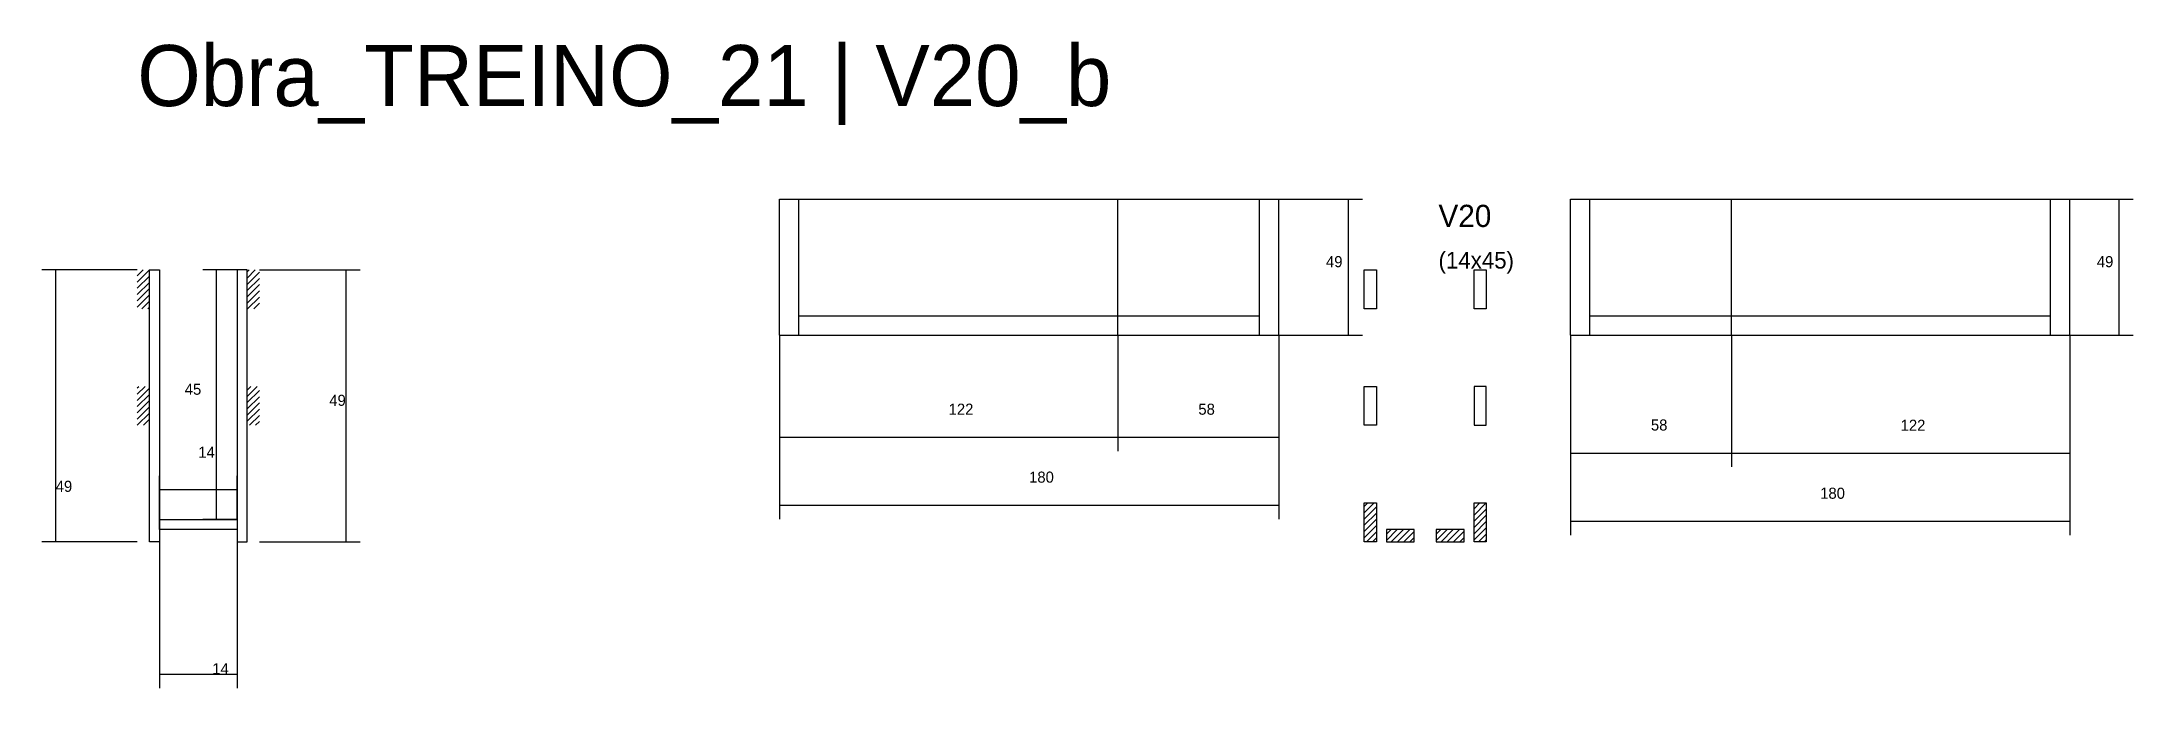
# Model space of a CAD drawing. Header units: metres. Extents: x -41 to 34800, y -36000 to 1848.
# Drawn here: x 26146 to 26899, y -23670 to -23437 of the extents above; entities that cross this region are included whole.
import ezdxf

# ---------------------------------------------------------------- set-up
doc = ezdxf.new("R2010")
doc.units = ezdxf.units.M
for name, color, linetype in [('COTA', 4, 'Continuous'), ('Cota Seção (2x)', 4, 'Continuous'), ('LABEL_ID', 3, 'Continuous'), ('Madeira', 126, 'Continuous'), ('Painéis', 200, 'Continuous'), ('SARR_2.2x7', 40, 'Continuous'), ('Texto Seção', 7, 'Continuous')]:
    doc.layers.add(name, color=color, linetype=linetype)

msp = doc.modelspace()

# ---------------------------------------------------------------- texts
at = {"layer": 'COTA'}
for s, p in [('49', (26608.4, -23518.1)), ('49', (26886.2, -23518.1)), ('49', (26249.2, -23568.1)), ('122', (26472.4, -23571.3)), ('58', (26562.4, -23571.3)), ('58', (26725.5, -23577)), ('122', (26815.5, -23577.1)), ('49', (26150.6, -23599.1)), ('180', (26501.4, -23595.8)), ('180', (26786.5, -23601.6)), ('14', (26207, -23664.9))]:
    msp.add_text(s, height=4, dxfattribs=at).set_placement(p)
at = {"layer": 'Cota Seção (2x)'}
for s, p in [('45', (26197.1, -23564.1)), ('14', (26202, -23586.8))]:
    msp.add_text(s, height=4, dxfattribs=at).set_placement(p)
at = {"layer": 'LABEL_ID'}
msp.add_text('Obra_TREINO_21 | V20_b', height=22, dxfattribs=at).set_placement((26180, -23460))
at = {"layer": 'Texto Seção'}
for s, height, p in [('V20', 8, (26648.95, -23503.6)), ('(14x45)', 6, (26648.95, -23518.6))]:
    msp.add_text(s, height=height, dxfattribs=at).set_placement(p)

# ---------------------------------------------------------------- hatches: boundary and pattern name
at = {"layer": 'Madeira'}
h = msp.add_hatch(dxfattribs=at)
h.set_pattern_fill('ANSI31', scale=0.5)
h.paths.add_polyline_path([(26184.4, -23519.1), (26180, -23519.1), (26180, -23533.1), (26184.4, -23533.1)])
h = msp.add_hatch(dxfattribs=at)
h.set_pattern_fill('ANSI31', scale=0.5)
h.paths.add_polyline_path([(26224, -23519.1), (26219.6, -23519.1), (26219.6, -23533.1), (26224, -23533.1)])
h = msp.add_hatch(dxfattribs=at)
h.set_pattern_fill('ANSI31', scale=0.5)
h.paths.add_polyline_path([(26184.4, -23561.1), (26180, -23561.1), (26180, -23575.1), (26184.4, -23575.1)])
h = msp.add_hatch(dxfattribs=at)
h.set_pattern_fill('ANSI31', scale=0.5)
h.paths.add_polyline_path([(26219.6, -23561.1), (26224, -23561.1), (26224, -23575.1), (26219.6, -23575.1)])
h = msp.add_hatch(dxfattribs=at)
h.set_pattern_fill('ANSI31', scale=0.5)
h.paths.add_polyline_path([(26626.55, -23603.1), (26622.15, -23603.1), (26622.15, -23617.1), (26626.55, -23617.1)])
h = msp.add_hatch(dxfattribs=at)
h.set_pattern_fill('ANSI31', scale=0.5)
h.paths.add_polyline_path([(26666.15, -23603.1), (26661.75, -23603.1), (26661.75, -23617.1), (26666.15, -23617.1)])
h = msp.add_hatch(dxfattribs=at)
h.set_pattern_fill('ANSI31', scale=0.5)
h.paths.add_polyline_path([(26630.15, -23612.7), (26630.15, -23617.1), (26630.15, -23617.1), (26640.15, -23617.1), (26640.15, -23617.1), (26640.15, -23612.7), (26640.15, -23612.7), (26630.15, -23612.7)])
h = msp.add_hatch(dxfattribs=at)
h.set_pattern_fill('ANSI31', scale=0.5)
h.paths.add_polyline_path([(26648.15, -23612.7), (26648.15, -23617.1), (26648.15, -23617.1), (26658.15, -23617.1), (26658.15, -23617.1), (26658.15, -23612.7), (26658.15, -23612.7), (26648.15, -23612.7)])

# ---------------------------------------------------------------- linework, layer by layer
at = {"layer": 'COTA'}
for p, q in [((26591.4, -23493.6), (26621.5, -23493.6)), ((26616.5, -23542.6), (26616.5, -23493.6)), ((26876.5, -23493.6), (26899.3, -23493.6)), ((26894.3, -23542.6), (26894.3, -23493.6)), ((26180, -23519.1), (26145.6, -23519.1)), ((26150.6, -23617.1), (26150.6, -23519.1)), ((26224, -23519.1), (26260.3, -23519.1)), ((26255.3, -23617.1), (26255.3, -23519.1)), ((26411.4, -23542.6), (26411.4, -23584.4)), ((26411.4, -23542.6), (26411.4, -23608.9)), ((26533.4, -23542.6), (26533.4, -23584.4)), ((26533.4, -23542.6), (26533.4, -23584.4)), ((26591.4, -23542.6), (26591.4, -23584.4)), ((26591.4, -23542.6), (26591.4, -23608.9)), ((26591.4, -23542.6), (26621.5, -23542.6)), ((26696.5, -23542.6), (26696.5, -23590.1)), ((26696.5, -23542.6), (26696.5, -23614.7)), ((26754.5, -23542.6), (26754.5, -23590.1)), ((26754.5, -23542.6), (26754.5, -23590.1)), ((26876.5, -23542.6), (26876.5, -23590.1)), ((26876.5, -23542.6), (26876.5, -23614.7)), ((26876.5, -23542.6), (26899.3, -23542.6)), ((26411.4, -23579.4), (26533.4, -23579.4)), ((26533.4, -23579.4), (26591.4, -23579.4)), ((26696.5, -23585.1), (26754.5, -23585.1)), ((26754.5, -23585.1), (26876.5, -23585.1)), ((26411.4, -23603.9), (26591.4, -23603.9)), ((26696.5, -23609.7), (26876.5, -23609.7)), ((26180, -23617.1), (26145.6, -23617.1)), ((26188, -23617.1), (26188, -23669.9)), ((26216, -23617.1), (26216, -23669.9)), ((26224, -23617.1), (26260.3, -23617.1)), ((26188, -23664.9), (26216, -23664.9))]:
    msp.add_line(p, q, dxfattribs=at)
at = {"layer": 'Cota Seção (2x)'}
for p, q in [((26216, -23519.1), (26203.6, -23519.1)), ((26208.6, -23609.1), (26208.6, -23519.1)), ((26188, -23609.1), (26188, -23593.3)), ((26188, -23598.3), (26216, -23598.3)), ((26216, -23609.1), (26216, -23593.3)), ((26216, -23609.1), (26203.6, -23609.1))]:
    msp.add_line(p, q, dxfattribs=at)
at = {"layer": 'Madeira'}
for points in [[(26626.55, -23519.1), (26626.55, -23533.1), (26622.15, -23533.1), (26622.15, -23519.1)], [(26666.15, -23519.1), (26666.15, -23533.1), (26661.75, -23533.1), (26661.75, -23519.1)], [(26626.55, -23561.1), (26626.55, -23575.1), (26622.15, -23575.1), (26622.15, -23561.1)], [(26661.75, -23561.1), (26661.75, -23575.1), (26666.15, -23575.1), (26666.15, -23561.1)], [(26626.55, -23603.1), (26626.55, -23617.1), (26622.15, -23617.1), (26622.15, -23603.1)], [(26666.15, -23603.1), (26666.15, -23617.1), (26661.75, -23617.1), (26661.75, -23603.1)], [(26640.15, -23612.7), (26630.15, -23612.7), (26630.15, -23617.1), (26640.15, -23617.1)], [(26658.15, -23612.7), (26648.15, -23612.7), (26648.15, -23617.1), (26658.15, -23617.1)]]:
    msp.add_lwpolyline(points, close=True, dxfattribs=at)
at = {"layer": 'Painéis'}
for p, q in [((26411.4, -23493.6), (26591.4, -23493.6)), ((26411.4, -23542.6), (26411.4, -23493.6)), ((26533.4, -23542.6), (26533.4, -23493.6)), ((26591.4, -23542.6), (26591.4, -23493.6)), ((26696.5, -23493.6), (26876.5, -23493.6)), ((26696.5, -23542.6), (26696.5, -23493.6)), ((26754.5, -23542.6), (26754.5, -23493.6)), ((26876.5, -23542.6), (26876.5, -23493.6)), ((26411.4, -23542.6), (26591.4, -23542.6)), ((26696.5, -23542.6), (26876.5, -23542.6))]:
    msp.add_line(p, q, dxfattribs=at)
for points in [[(26184.4, -23617.1), (26184.4, -23519.1), (26188, -23519.1), (26188, -23617.1)], [(26219.6, -23617.1), (26219.6, -23519.1), (26216, -23519.1), (26216, -23617.1)], [(26188, -23609.1), (26216, -23609.1), (26216, -23612.7), (26188, -23612.7)]]:
    msp.add_lwpolyline(points, close=True, dxfattribs=at)
at = {"layer": 'SARR_2.2x7'}
for p, q in [((26418.4, -23542.6), (26418.4, -23493.6)), ((26584.4, -23542.6), (26584.4, -23493.6)), ((26703.5, -23542.6), (26703.5, -23493.6)), ((26869.5, -23542.6), (26869.5, -23493.6)), ((26418.4, -23535.6), (26533.4, -23535.6)), ((26533.4, -23535.6), (26584.4, -23535.6)), ((26703.5, -23535.6), (26754.5, -23535.6)), ((26754.5, -23535.6), (26869.5, -23535.6))]:
    msp.add_line(p, q, dxfattribs=at)

msp.set_redraw_order([(e.dxf.handle, doc.entitydb.next_handle()) for e in msp.query("TEXT MTEXT ATTDEF DIMENSION ARC_DIMENSION")])  # texts and dimensions are drawn at this point

doc.saveas('drawing.dxf')
